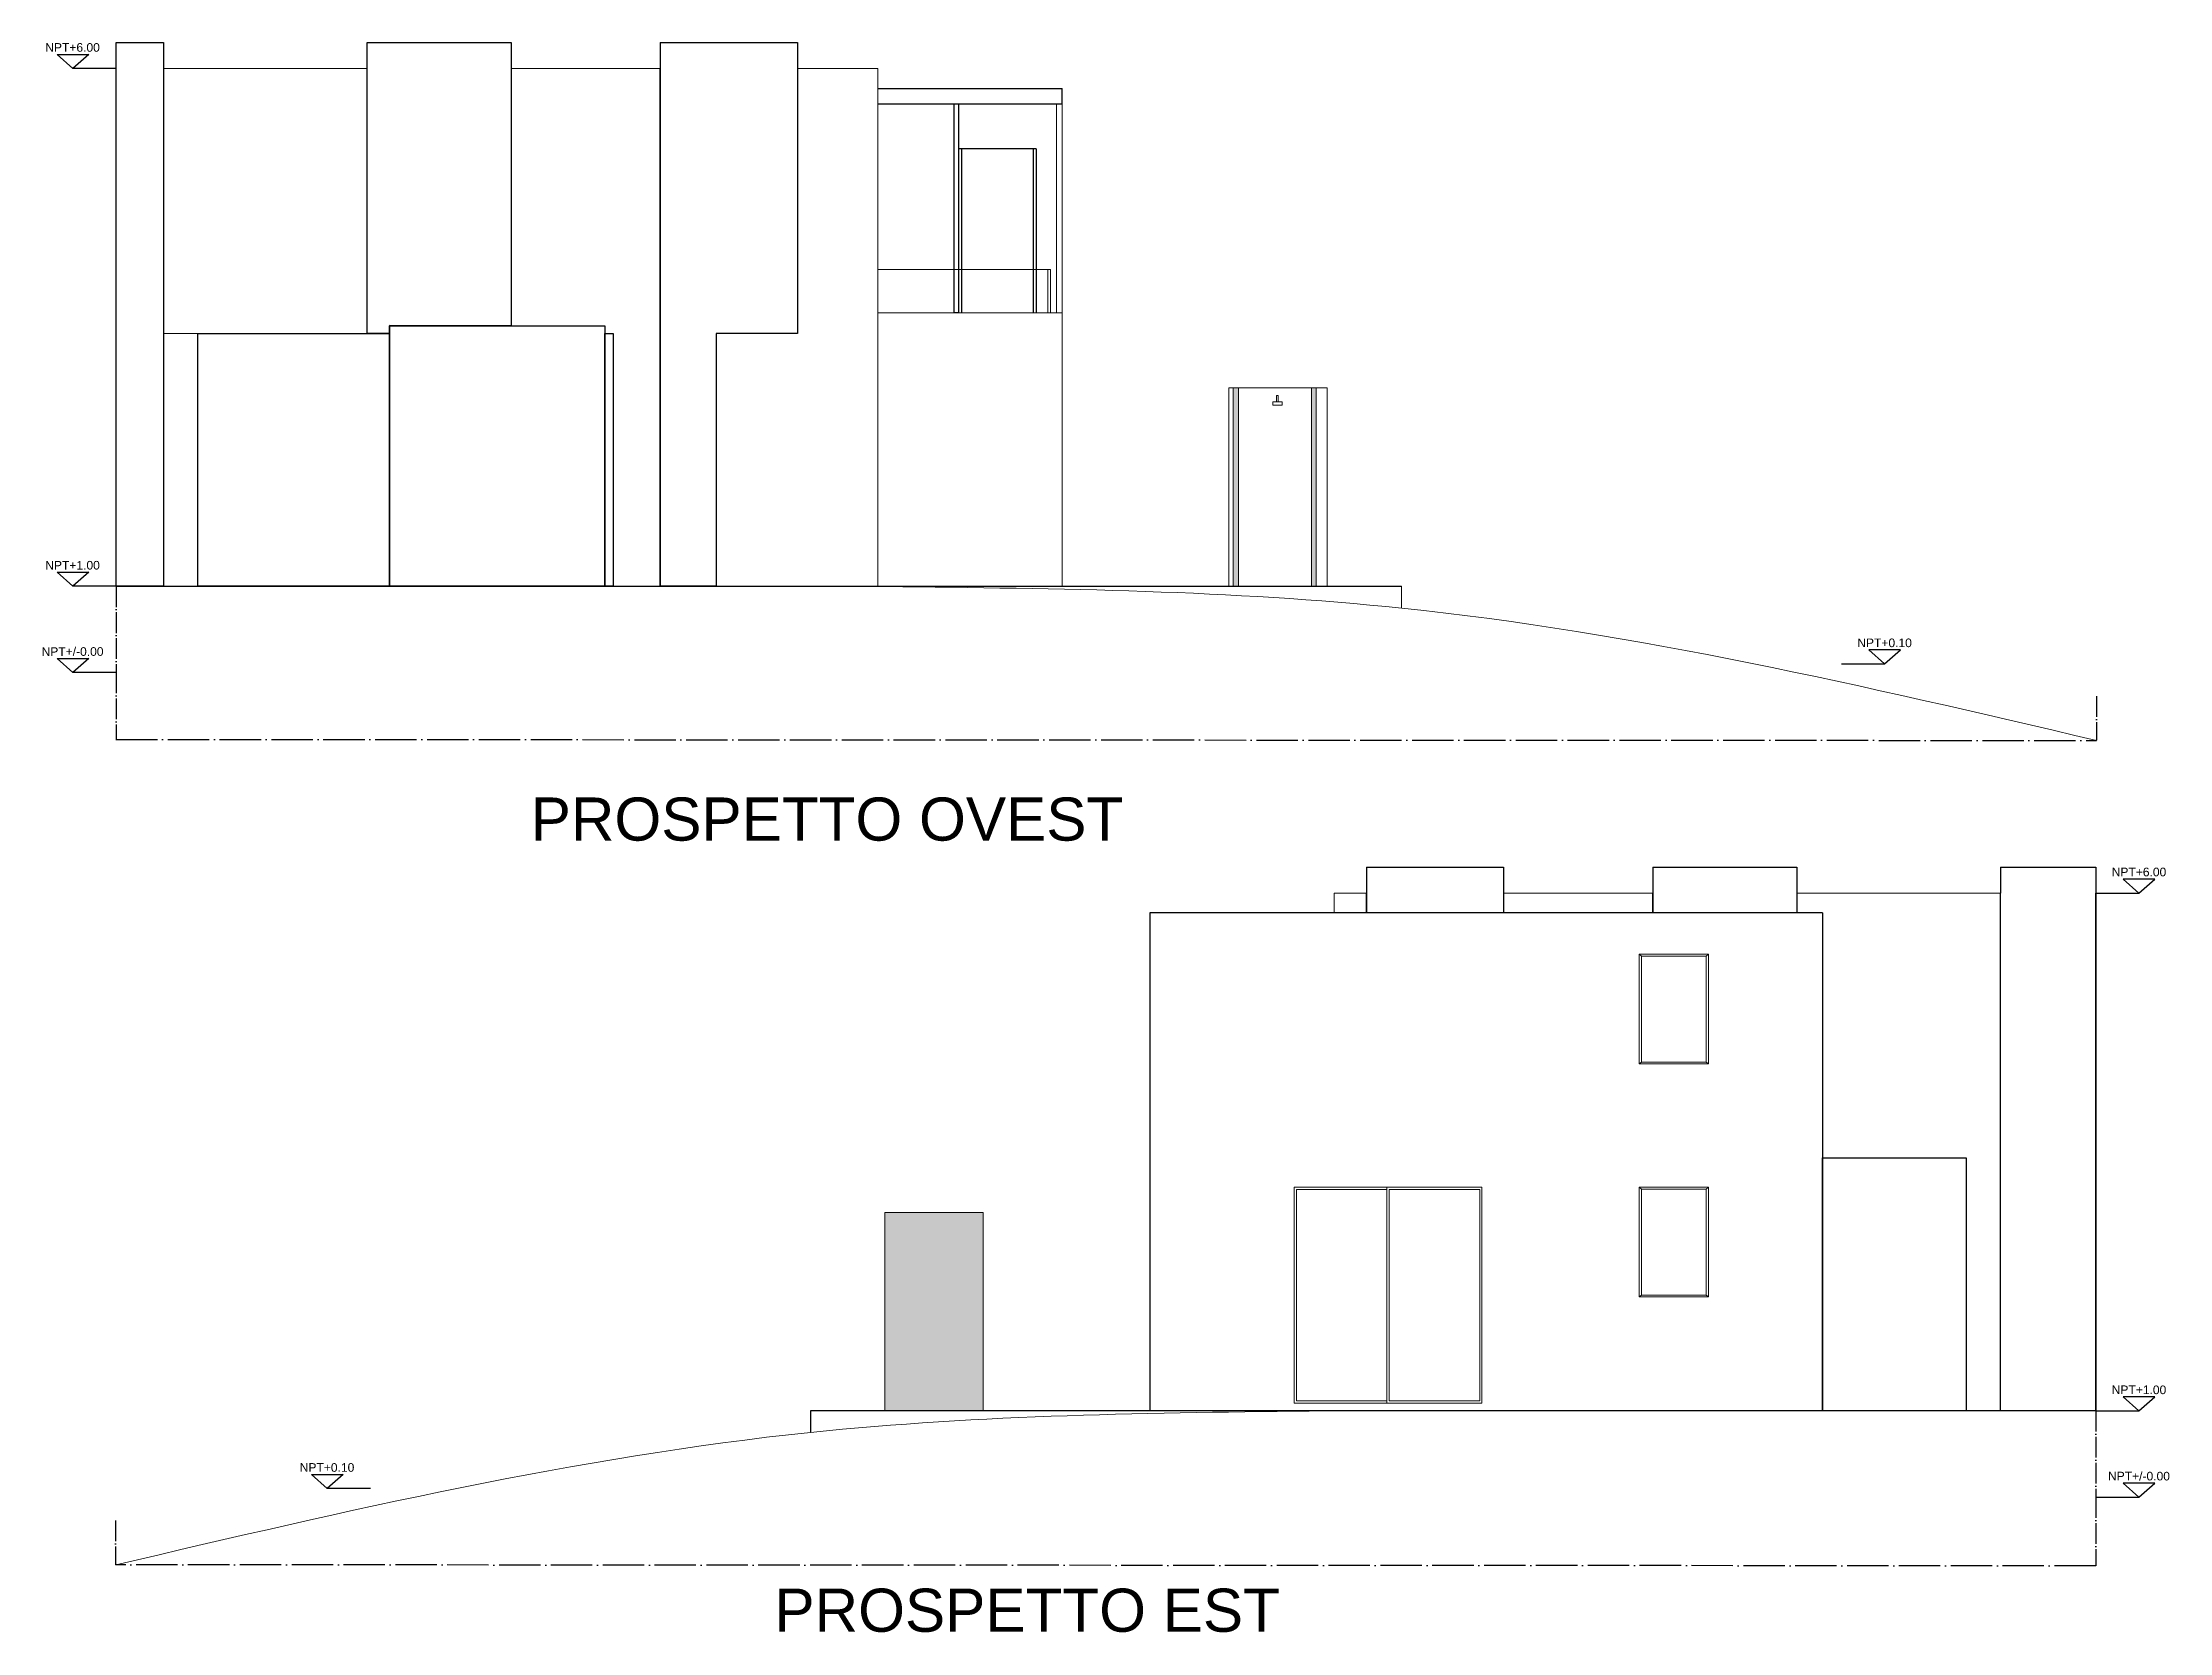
# Model space of a CAD drawing. Header units: millimetres. Extents: x 3468 to 20390, y -976 to 7887.
# Drawn here: x 6689 to 9155, y -976 to 866 of the extents above; entities that cross this region are included whole.
import ezdxf
from ezdxf.enums import TextEntityAlignment as Align

# ---------------------------------------------------------------- set-up
doc = ezdxf.new("R2010")
doc.units = ezdxf.units.MM
doc.linetypes.add('ACAD_ISO04W100', pattern=[30, 24, -3, 0, -3])
for name, color, linetype in [('A-ANNO-SYMB', 3, 'Continuous'), ('A-ANNO-TEXT', 3, 'Continuous'), ('acqua', 140, 'Continuous')]:
    doc.layers.add(name, color=color, linetype=linetype)
for name, color, linetype, lineweight in [('A-FURN', 9, 'Continuous', 13), ('MURO', 1, 'Continuous', 25), ('vetro', 140, 'Continuous', 15), ('Wall', 7, 'Continuous', 20)]:
    doc.layers.add(name, color=color, linetype=linetype, lineweight=lineweight)
doc.layers.add('VERDE_giardino_garden', color=7, linetype='Continuous', lineweight=13, true_color=0x426227)
doc.styles.add('ARIAL', font='Arial.ttf')
doc.styles.get("Standard").update_dxf_attribs({"font": 'Arial.ttf'})

msp = doc.modelspace()

# ---------------------------------------------------------------- texts
at = {"char_height": 50, "attachment_point": 1}
for s, insert in [('PROSPETTO OVEST', (7255.1, -8.3)), ('PROSPETTO EST', (7537.6, -925))]:
    msp.add_mtext_dynamic_manual_height_columns(s, width=1017.121, gutter_width=12.5, heights=[0], dxfattribs=dict(at, insert=insert))
at = {"layer": 'A-ANNO-TEXT', "style": 'ARIAL'}
for s, rotation, p in [('NPT+6.00', 0.065, (6724, 855.8)), ('NPT+1.00', 0.065, (6724, 255.8)), ('NPT+/-0.00', 0.065, (6724, 155.8)), ('NPT+6.00', 359.935, (9119.4, -99.6)), ('NPT+1.00', 359.935, (9119.4, -699.6)), ('NPT+0.10', 360, (7019, -789.6)), ('NPT+/-0.00', 359.935, (9119.4, -799.6))]:
    msp.add_text(s, height=10, rotation=rotation, dxfattribs=at).set_placement(p, align=Align.CENTER)
msp.add_text('NPT+0.10', height=10, dxfattribs=at).set_placement((8824.5, 165.9), align=Align.CENTER)

# ---------------------------------------------------------------- hatches: boundary and pattern name
at = {"layer": 'VERDE_giardino_garden'}
h = msp.add_hatch(color=256, dxfattribs=at)
h.dxf.hatch_style = 1
h.paths.add_polyline_path([(8069.2, 236.4), (8075.6, 236.4), (8075.6, 466.4), (8069.2, 466.4)])
h.paths.add_polyline_path([(8165.6, 466.4), (8160.1, 466.4), (8160.1, 236.4), (8165.6, 236.4)])
h = msp.add_hatch(color=256, dxfattribs=at)
h.dxf.hatch_style = 1
h.paths.add_polyline_path([(7665.5, -719), (7779.5, -719), (7779.5, -489), (7665.5, -489)])

# ---------------------------------------------------------------- linework, layer by layer
for p, q in [((7657.3, 813.4), (7871.1, 813.4)), ((7657.3, 795.4), (7871.1, 795.4)), ((7871.1, 795.4), (7871.1, 813.4)), ((7841.1, 743.4), (7751.1, 743.4)), ((7754.6, 743.4), (7754.6, 553.4)), ((7837.5, 743.4), (7837.5, 553.4)), ((7841.1, 743.4), (7841.1, 553.4)), ((6774.4, 236.4), (8264.4, 236.4)), ((8752.7, -142), (7972.7, -142)), ((7972.7, -142), (7972.7, -710)), ((8752.7, -142), (8752.7, -719)), ((7972.7, -710), (7972.7, -719)), ((9069.3, -719), (7579.3, -719)), ((7579.3, -719), (7579.3, -744)), ((8080.3, -719), (8080.3, -719)), ((9069.3, -719), (8176.4, -719))]:
    msp.add_line(p, q)
at = {"linetype": 'ACAD_ISO04W100'}
for p, q in [((6774.4, 236.4), (6774.4, 136.4)), ((6774.4, 136.4), (6774.4, 59)), ((9070.1, 109.1), (9070, 58)), ((9069.3, -719), (9069.3, -819)), ((9069.3, -819), (9069.4, -898.6)), ((6773.7, -846), (6773.7, -897.4))]:
    msp.add_line(p, q, dxfattribs=at)
at = {"linetype": 'ACAD_ISO04W100', "ltscale": 2}
for p, q in [((6774.3, 59), (9070, 57.8)), ((9069.4, -898.6), (6773.6, -897.4))]:
    msp.add_line(p, q, dxfattribs=at)
for points in [[(7746.1, 795.4), (7751.1, 795.4), (7751.1, 553.4), (7746.1, 553.4)], [(7091.4, 538.4), (7341.1, 538.4), (7341.1, 236.4), (7091.4, 236.4)]]:
    msp.add_lwpolyline(points, close=True)
at = {"layer": 'A-ANNO-SYMB', "ltscale": 0.8}
for p, q in [((6774.4, 836.4), (6724.4, 836.4)), ((6774.4, 236.4), (6724.4, 236.4)), ((6774.4, 136.4), (6724.4, 136.4)), ((8774.5, 146.4), (8824.5, 146.4)), ((9069.3, -119), (9119.3, -119.1)), ((9069.3, -719), (9119.3, -719.1)), ((7069.3, -809), (7019.3, -809)), ((9069.3, -819), (9119.3, -819.1))]:
    msp.add_line(p, q, dxfattribs=at)
at = {"layer": 'A-ANNO-SYMB'}
for points in [[(6724.4, 836.4), (6706, 852.6), (6742.8, 852.6)], [(6724.4, 236.4), (6706, 252.6), (6742.8, 252.6)], [(6724.4, 136.4), (6706, 152.6), (6742.8, 152.6)], [(8824.5, 146.4), (8842.9, 162.7), (8806.1, 162.7)], [(9119.3, -119.1), (9137.8, -102.9), (9101, -102.8)], [(9119.3, -719.1), (9137.8, -702.9), (9101, -702.8)], [(7019.3, -809), (7000.9, -792.8), (7037.7, -792.8)], [(9119.3, -819.1), (9137.8, -802.9), (9101, -802.8)]]:
    msp.add_lwpolyline(points, close=True, dxfattribs=at)
at = {"layer": 'A-FURN'}
for p, q in [((8119.7, 450.2), (8119.7, 457.5)), ((8119.7, 457.5), (8121.7, 457.5)), ((8121.7, 450.2), (8121.7, 457.5))]:
    msp.add_line(p, q, dxfattribs=at)
msp.add_lwpolyline([(8115.2, 450.2), (8126.2, 450.2), (8126.2, 446.4), (8115.2, 446.4)], close=True, dxfattribs=at)
at = {"layer": 'acqua'}
for points in [[(9070, 58), (9069.8, 57.9), (9069.6, 57.8), (9069.5, 57.8)], [(6773.7, -897.1), (6773.9, -897.2), (6774.1, -897.3), (6774.3, -897.4)]]:
    msp.add_open_spline(points, degree=3, dxfattribs=at)
at = {"layer": 'MURO'}
for p, q in [((6774.4, 836.4), (6774.4, 866.4)), ((6774.4, 866.4), (6829.5, 866.4)), ((6829.5, 866.4), (6829.5, 836.4)), ((7065.7, 866.4), (7232.4, 866.4)), ((7065.7, 538.5), (7065.7, 866.4)), ((7232.4, 866.4), (7232.4, 538.4)), ((7405.3, 866.4), (7564.5, 866.4)), ((7405.3, 866.4), (7405.3, 836.4)), ((7564.5, 866.4), (7564.5, 836.4)), ((6774.4, 236.4), (6774.4, 836.4)), ((6829.5, 836.4), (6829.5, 236.4)), ((7065.7, 529.4), (7065.7, 836.4)), ((7232.4, 836.4), (7232.4, 538.4)), ((7405.3, 836.4), (7405.3, 236.4)), ((7405.3, 236.4), (7405.3, 836.4)), ((7564.5, 836.4), (7564.5, 529.4)), ((6869.2, 236.4), (6869.2, 529.4)), ((6869.2, 529.4), (7065.7, 529.4)), ((7065.7, 529.4), (7065.7, 538.5)), ((7091.4, 529.4), (7065.7, 529.4)), ((7232.4, 538.4), (7091.4, 538.6)), ((7091.4, 538.6), (7091.4, 529.4)), ((7345.8, 529.4), (7350.6, 529.4)), ((7350.6, 529.4), (7350.6, 236.4)), ((7470, 529.4), (7470, 236.4)), ((7564.5, 529.4), (7470, 529.4)), ((7470, 529.4), (7470, 236.4)), ((6829.5, 236.4), (6774.4, 236.4)), ((7470, 236.4), (7405.3, 236.4)), ((8223.9, -89), (8382.9, -89)), ((8223.9, -89), (8223.9, -142)), ((8382.9, -89), (8382.9, -142)), ((8556, -89), (8722.7, -89)), ((8556, -89), (8556, -142)), ((8722.7, -89), (8722.7, -142)), ((8958.9, -89), (9069.3, -89)), ((8958.9, -89), (8958.9, -119)), ((9069.3, -89), (9069.3, -719)), ((8223.9, -142), (8223.9, -119)), ((8382.9, -119), (8382.9, -142)), ((8556, -142), (8556, -119)), ((8958.9, -719), (8958.9, -119)), ((9069.3, -719), (9069.3, -119)), ((8382.9, -142), (8223.9, -142)), ((8722.7, -142), (8556, -142)), ((9069.3, -719), (8958.9, -719))]:
    msp.add_line(p, q, dxfattribs=at)
for points in [[(6869.2, 529.4), (7091.4, 529.4), (7091.4, 236.4), (6869.2, 236.4)], [(7341.1, 529.4), (7350.6, 529.4), (7350.6, 236.4), (7341.1, 236.4)], [(8752.7, -426), (8919.2, -426), (8919.2, -719), (8752.7, -719)]]:
    msp.add_lwpolyline(points, close=True, dxfattribs=at)
at = {"layer": 'VERDE_giardino_garden'}
for p, q in [((8064.3, 466.4), (8064.3, 236.4)), ((8064.3, 466.4), (8178.3, 466.4)), ((8069.2, 466.4), (8069.2, 236.4)), ((8075.6, 466.4), (8075.6, 236.4)), ((8160.1, 466.4), (8160.1, 236.4)), ((8165.6, 466.4), (8165.6, 236.4)), ((8178.3, 466.4), (8178.3, 236.4)), ((7665.5, -489), (7665.5, -719)), ((7779.5, -489), (7665.5, -489)), ((7779.5, -489), (7779.5, -719))]:
    msp.add_line(p, q, dxfattribs=at)
at = {"layer": 'vetro'}
for p, q in [((7657.3, 836.4), (7657.3, 236.4)), ((7657.3, 795.4), (7746.1, 795.4)), ((7746.1, 795.4), (7746.1, 553.4)), ((7746.1, 795.4), (7746.1, 553.4)), ((7751.1, 795.4), (7751.1, 553.4)), ((7864.7, 795.4), (7864.7, 553.4)), ((7871.1, 795.4), (7871.1, 553.4)), ((7841.3, 603.4), (7657.3, 603.4)), ((7854.6, 603.4), (7841.3, 603.4)), ((7857.6, 603.4), (7854.6, 603.4)), ((7854.6, 603.4), (7854.6, 553.4)), ((7857.6, 553.4), (7857.6, 603.4)), ((7350.6, 529.4), (7350.6, 236.4)), ((8540.2, -190), (8540.2, -317)), ((8620.2, -190), (8540.2, -190)), ((8542.8, -192), (8540.2, -190)), ((8617.6, -192), (8542.8, -192)), ((8542.8, -192), (8542.8, -315)), ((8617.6, -192), (8620.2, -190)), ((8617.6, -315), (8617.6, -192)), ((8620.2, -317), (8620.2, -190)), ((8540.2, -317), (8542.8, -315)), ((8540.2, -317), (8620.2, -317)), ((8542.8, -315), (8617.6, -315)), ((8620.2, -317), (8617.6, -315)), ((8247.7, -710), (8247.7, -460)), ((8250.2, -707.5), (8250.2, -462.5)), ((8540.2, -460), (8540.2, -587)), ((8620.2, -460), (8540.2, -460)), ((8542.8, -462), (8540.2, -460)), ((8617.6, -462), (8542.8, -462)), ((8542.8, -462), (8542.8, -585)), ((8617.6, -462), (8620.2, -460)), ((8617.6, -585), (8617.6, -462)), ((8620.2, -587), (8620.2, -460)), ((8540.2, -587), (8542.8, -585)), ((8540.2, -587), (8620.2, -587)), ((8542.8, -585), (8617.6, -585)), ((8620.2, -587), (8617.6, -585))]:
    msp.add_line(p, q, dxfattribs=at)
for points in [[(6829.5, 836.4), (7065.7, 836.4), (7065.7, 529.4), (6829.5, 529.4)], [(6829.5, 529.4), (6869.2, 529.4), (6869.2, 236.4), (6829.5, 236.4)], [(8186.4, -119), (8223.9, -119), (8223.9, -142), (8186.4, -142)], [(8382.9, -119), (8556, -119), (8556, -142), (8382.9, -142)]]:
    msp.add_lwpolyline(points, close=True, dxfattribs=at)
for points in [[(7232.4, 836.4), (7405.3, 836.4), (7405.3, 236.4), (7350.6, 236.4), (7350.6, 529.4), (7341.1, 529.4), (7341.1, 538.4), (7232.4, 538.4), (7232.4, 836.4)], [(7564.5, 529.4), (7564.5, 836.4), (7657.3, 836.4), (7657.3, 236.4), (7470, 236.4), (7470, 529.4), (7564.5, 529.4)], [(7657.3, 236.4), (7470, 236.4), (7470, 529.4), (7564.5, 529.4)], [(8919.2, -719), (8958.9, -719), (8958.9, -119), (8722.7, -119), (8722.7, -142), (8752.7, -142), (8752.7, -426), (8919.2, -426), (8919.2, -719)], [(8140.2, -710), (8140.2, -460), (8357.7, -460), (8357.7, -710)], [(8247.7, -707.5), (8142.7, -707.5), (8142.7, -462.5), (8247.7, -462.5)], [(8250.2, -462.5), (8355.2, -462.5), (8355.2, -707.5)], [(8357.7, -710), (8140.2, -710)], [(8355.2, -707.5), (8250.2, -707.5)]]:
    msp.add_lwpolyline(points, dxfattribs=at)
for points, end_tangent in [([(7667.9, 236.1), (8265, 211.1), (9070, 57.8)], (0.966357, -0.257205)), ([(8176.4, -719), (7579.3, -744), (6774.3, -897.4)], (-0.966357, -0.257205))]:
    msp.add_spline(points, degree=3, dxfattribs=dict(at, end_tangent=end_tangent))
at = {"layer": 'Wall'}
for p, q in [((7871.1, 553.4), (7657.3, 553.4)), ((7871.1, 236.4), (7871.1, 553.4)), ((8264.4, 236.4), (8264.4, 211.2))]:
    msp.add_line(p, q, dxfattribs=at)

msp.set_redraw_order([(e.dxf.handle, doc.entitydb.next_handle()) for e in msp.query("TEXT MTEXT ATTDEF DIMENSION ARC_DIMENSION")])  # texts and dimensions are drawn at this point

doc.saveas('drawing.dxf')
